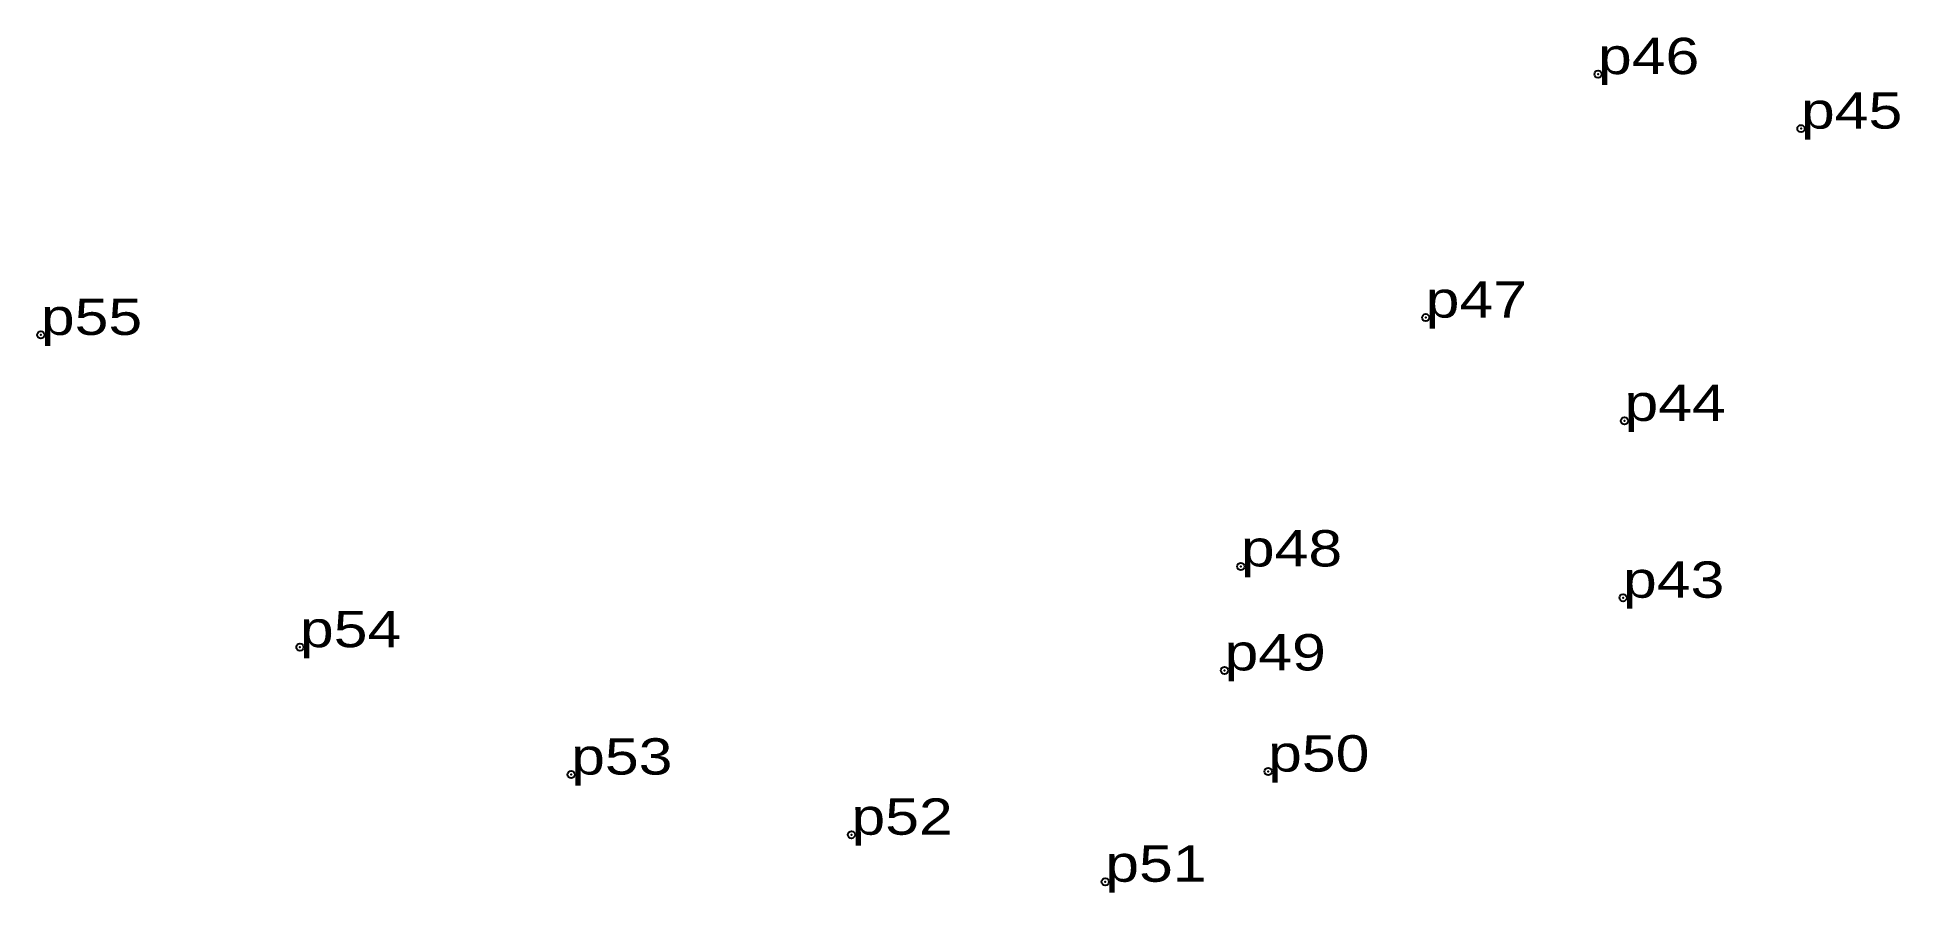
# Model space of a CAD drawing. Header units: metres. Extents: x 545938 to 547576, y 1838267 to 1839224.
# Drawn here: x 547468.5 to 547560.8, y 1838822.3 to 1838864.7 of the extents above; entities that cross this region are included whole.
import ezdxf

# ---------------------------------------------------------------- set-up
doc = ezdxf.new("R2010")
doc.units = ezdxf.units.M
doc.header["$LTSCALE"] = 0.72
doc.header["$PDMODE"] = 32
doc.header["$PDSIZE"] = 0.36
doc.layers.add('12', color=7, linetype='Continuous')
doc.layers.add('7', color=7, linetype='Continuous')

msp = doc.modelspace()

# ---------------------------------------------------------------- texts
at = {"layer": '12', "width": 1.25}
for s, p in [('p46', (547545.86, 1838862.9)), ('p46', (547545.86, 1838862.9)), ('p45', (547555.92, 1838860.2)), ('p45', (547555.92, 1838860.2)), ('p47', (547537.32, 1838850.84)), ('p47', (547537.32, 1838850.84)), ('p55', (547468.69, 1838849.98)), ('p55', (547468.69, 1838849.98)), ('p44', (547547.17, 1838845.72)), ('p44', (547547.17, 1838845.72)), ('p48', (547528.16, 1838838.51)), ('p48', (547528.16, 1838838.51)), ('p43', (547547.1, 1838836.96)), ('p43', (547547.1, 1838836.96)), ('p54', (547481.53, 1838834.51)), ('p54', (547481.53, 1838834.51)), ('p49', (547527.35, 1838833.36)), ('p49', (547527.35, 1838833.36)), ('p50', (547529.51, 1838828.35)), ('p50', (547529.51, 1838828.35)), ('p53', (547494.97, 1838828.2)), ('p53', (547494.97, 1838828.2)), ('p52', (547508.86, 1838825.22)), ('p52', (547508.86, 1838825.22)), ('p51', (547521.44, 1838822.89)), ('p51', (547521.44, 1838822.89))]:
    msp.add_text(s, height=1.8, dxfattribs=at).set_placement(p)

# ---------------------------------------------------------------- linework, layer by layer
at = {"layer": '7'}
for p in [(547545.86, 1838862.9), (547555.92, 1838860.2), (547537.32, 1838850.84), (547468.69, 1838849.98), (547547.17, 1838845.72), (547528.16, 1838838.51), (547547.1, 1838836.96), (547481.53, 1838834.51), (547527.35, 1838833.36), (547494.97, 1838828.2), (547529.51, 1838828.35), (547508.86, 1838825.22), (547521.44, 1838822.89)]:
    msp.add_point(p, dxfattribs=at)

msp.set_redraw_order([(e.dxf.handle, doc.entitydb.next_handle()) for e in msp.query("TEXT MTEXT ATTDEF DIMENSION ARC_DIMENSION")])  # texts and dimensions are drawn at this point

doc.saveas('drawing.dxf')
